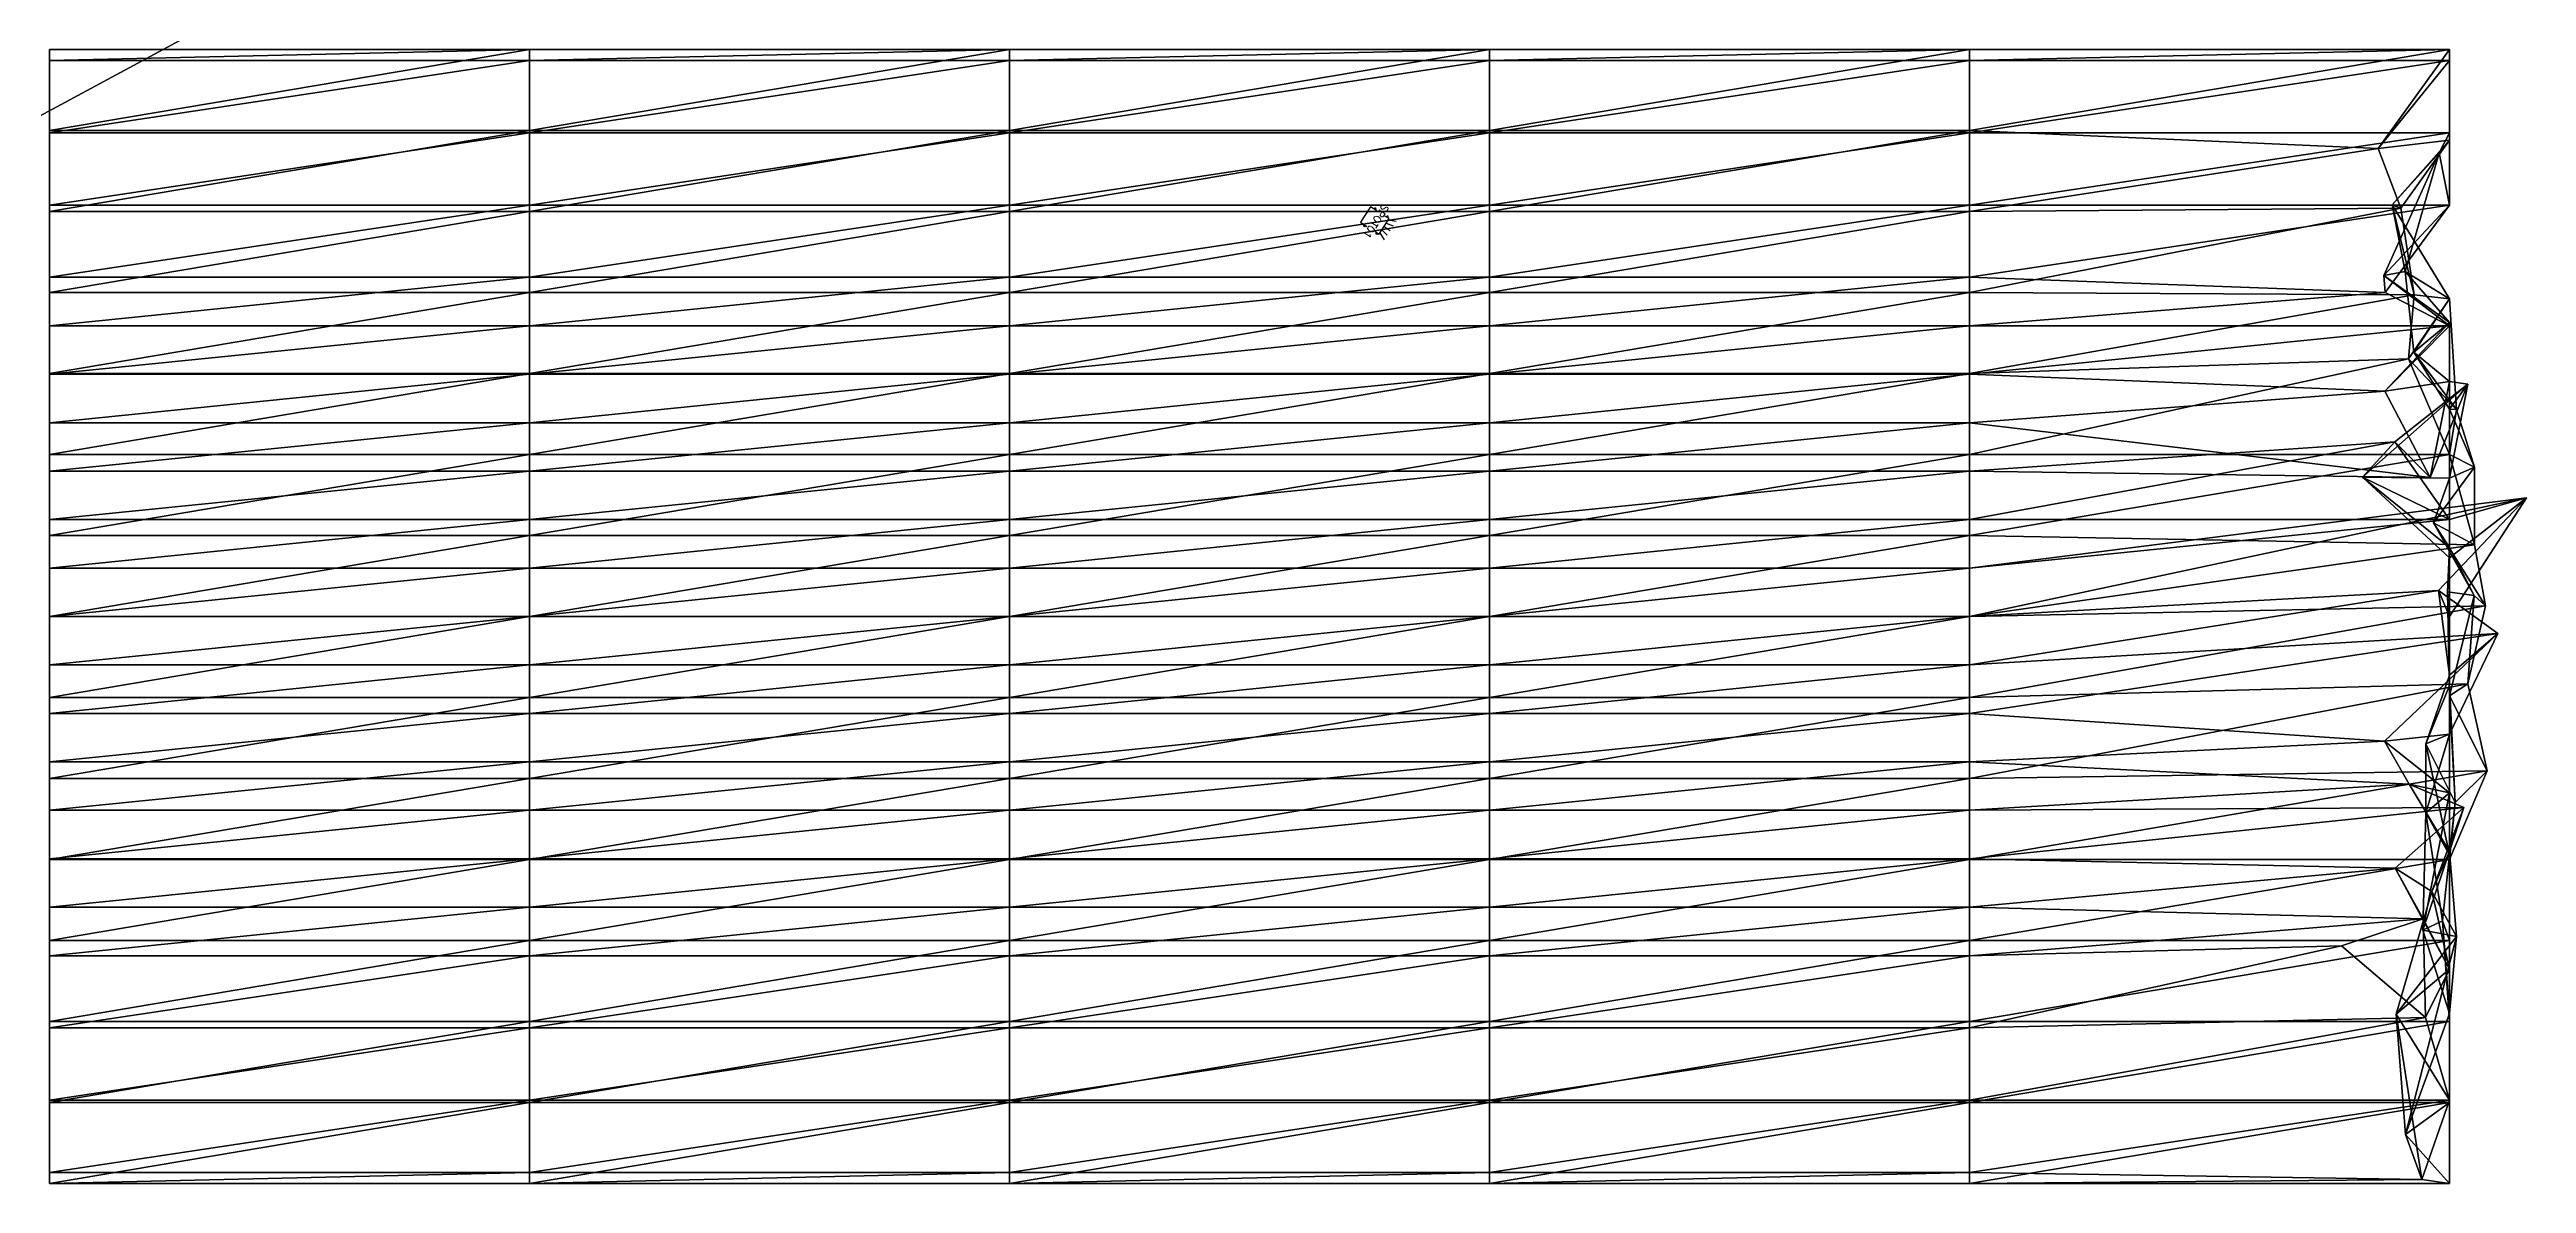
# Model space of a CAD drawing. Extents: x -214 to 134, y -156 to 187.
# Drawn here: x -40.4 to 26.7, y -28.8 to 1.9 of the extents above; entities that cross this region are included whole.
import ezdxf
from ezdxf.enums import TextEntityAlignment as Align

# ---------------------------------------------------------------- set-up
doc = ezdxf.new("R2010")
doc.units = 0
doc.layers.get('0').update_dxf_attribs({"color": 73, "linetype": 'CONTINUOUS'})
doc.layers.add('ASHADE', color=7, linetype='CONTINUOUS')
doc.styles.add('ASHADE', font='simplex', dxfattribs={"height": 0.2})

# ---------------------------------------------------------------- blocks, each defined once
blk = doc.blocks.new('SH_SPOT')
at = {"layer": 'ASHADE', "color": 7, "linetype": 'CONTINUOUS'}
for p, q in [((-0.21, 0.26), (-0.301, 0.46)), ((-0.25, 0.22), (-0.29, 0.22)), ((-0.29, 0.22), (-0.29, 0.18)), ((-0.29, 0.18), (-0.25, 0.18)), ((0.25, 0.26), (-0.25, 0.26)), ((-0.25, 0.26), (-0.25, 0.13)), ((-0.105, 0.26), (-0.15, 0.46)), ((0, 0.26), (0, 0.46)), ((0.105, 0.26), (0.15, 0.46)), ((0.21, 0.26), (0.301, 0.46)), ((0.25, 0.13), (0.25, 0.26)), ((0.25, 0.22), (0.29, 0.22)), ((0.29, 0.18), (0.25, 0.18)), ((0.29, 0.22), (0.29, 0.18)), ((-0.25, -0.18), (-0.29, -0.18)), ((-0.29, -0.18), (-0.29, -0.22)), ((-0.29, -0.22), (-0.25, -0.22)), ((-0.25, -0.13), (-0.25, -0.34)), ((-0.25, -0.34), (0.25, -0.34)), ((0.25, -0.34), (0.25, -0.13)), ((0.25, -0.18), (0.29, -0.18)), ((0.29, -0.22), (0.25, -0.22)), ((0.29, -0.18), (0.29, -0.22))]:
    blk.add_line(p, q, dxfattribs=at)
at = {"layer": 'ASHADE', "color": 1, "linetype": 'CONTINUOUS', "style": 'ASHADE'}
blk.add_attdef('SNAME', text='', height=0.2, dxfattribs=at).set_placement((0, -0.1), align=Align.CENTER)
at = {"layer": 'ASHADE', "color": 7, "linetype": 'CONTINUOUS', "flags": 1}
for tag, p in [('ZSIZE', (0, -0.24)), ('GNAME', (0, -0.15)), ('LAX', (0, -0.165)), ('LAY', (0, -0.18)), ('LAZ', (0, -0.195)), ('INTENSITY', (0, -0.21)), ('COLOR', (0, -0.225)), ('BIASMIN', (0, -0.255)), ('BIASMAX', (0, -0.27)), ('CONEAN', (0, -0.285)), ('CONEDE', (0, -0.3)), ('BEAMDI', (0, -0.315)), ('LFXYZ', (0, -0.33))]:
    blk.add_attdef(tag, p, '', height=0.01, dxfattribs=at)

msp = doc.modelspace()

# ---------------------------------------------------------------- block references
at = {"extrusion": (-0.082251, 0.052637, 0.995221)}
ref = msp.add_blockref('SH_SPOT', (4.747, 12.129, 146.688), dxfattribs=dict(at, rotation=359.9999990702023))
ref.add_attrib('SNAME', 'SPOT01', dxfattribs={"layer": 'ASHADE', "color": 1, "linetype": 'CONTINUOUS', "extrusion": (-0.082251, 0.052637, 0.995221), "height": 0.2, "rotation": 360, "style": 'ASHADE'}).set_placement((4.747, 12.129, 146.688), align=Align.MIDDLE_CENTER)

# ---------------------------------------------------------------- meshes
at = {"color": 16}
mesh = msp.add_polyface(dxfattribs=at)
corners = [(-213.545, -93.107), (133.977, -93.107), (-213.545, 94.182), (133.977, 94.182), (-213.545, -93.107, -2.355), (133.977, -93.107, -2.355), (-213.545, 94.182, -2.355), (133.977, 94.182, -2.355)]
mesh.append_faces([[corners[k] for k in face] for face in [(2, 0, 3, 2), (1, 3, 0, 1), (5, 4, 7, 5), (6, 7, 4, 6), (1, 0, 5, 1), (4, 5, 0, 4), (3, 1, 7, 3), (5, 7, 1, 5), (2, 3, 6, 2), (7, 6, 3, 7), (0, 2, 4, 0), (6, 4, 2, 6)]], dxfattribs={"vtx1": -1, "vtx3": -1, "color": 16})
at = {"color": 236}
mesh = msp.add_polyface(dxfattribs=at)
corners = [(-40.38, -13.481), (-40.38, -11.289), (-27.38, -11.289), (-27.38, -13.481), (-14.38, -11.289), (-40.38, -9.097), (-27.38, -9.097), (-14.38, -9.097), (-40.38, -6.905), (-27.38, -6.905), (-14.38, -6.905), (-40.38, -4.713), (-27.38, -4.713), (-14.38, -4.713), (-40.38, -2.521), (-27.38, -2.521), (-14.38, -2.521), (-40.38, -0.329), (-27.38, -0.329), (-14.38, -0.329), (-40.38, 1.864), (-27.38, 1.864), (-14.38, 1.864), (-27.38, -13.481, 3.496), (-40.38, -13.481, 3.496), (-40.38, -14.792, 3.496), (-14.38, -13.481, 3.496), (-27.38, -14.792, 3.496), (-27.38, -12.17, 3.496), (-40.38, -12.17, 3.496), (-14.38, -12.17, 3.496), (-27.38, -10.858, 3.496), (-40.38, -10.858, 3.496), (-14.38, -10.858, 3.496), (-27.38, -9.547, 3.496), (-40.38, -9.547, 3.496), (-14.38, -9.547, 3.496), (-27.38, -8.235, 3.496), (-40.38, -8.235, 3.496), (-14.38, -8.235, 3.496), (-27.38, -6.924, 3.496), (-40.38, -6.924, 3.496), (-14.38, -6.924, 3.496), (-27.38, -5.612, 3.496), (-40.38, -5.612, 3.496), (-14.38, -5.612, 3.496), (-27.38, -4.301, 3.496), (-40.38, -4.301, 3.496), (-14.38, -4.301, 3.496), (-40.38, 1.564, 0.874), (-27.38, 1.564, 0.874), (-40.38, -0.391, 1.748), (-27.38, -0.391, 1.748), (-40.38, -2.346, 2.622), (-27.38, -2.346, 2.622)]
mesh.append_faces([[corners[k] for k in face] for face in [(0, 1, 2, 0), (2, 3, 0, 2), (3, 2, 4, 3), (1, 5, 6, 1), (6, 2, 1, 6), (2, 6, 7, 2), (5, 8, 9, 5), (9, 6, 5, 9), (6, 9, 10, 6), (8, 11, 12, 8), (12, 9, 8, 12), (9, 12, 13, 9), (11, 14, 15, 11), (15, 12, 11, 15), (12, 15, 16, 12), (14, 17, 18, 14), (18, 15, 14, 18), (15, 18, 19, 15), (17, 20, 21, 17), (21, 18, 17, 21), (18, 21, 22, 18), (23, 24, 25, 23), (26, 23, 27, 26), (24, 23, 28, 24), (28, 29, 24, 28), (23, 26, 30, 23), (30, 28, 23, 30), (29, 28, 31, 29), (31, 32, 29, 31), (28, 30, 33, 28), (33, 31, 28, 33), (32, 31, 34, 32), (34, 35, 32, 34), (31, 33, 36, 31), (36, 34, 31, 36), (35, 34, 37, 35), (37, 38, 35, 37), (34, 36, 39, 34), (39, 37, 34, 39), (38, 37, 40, 38), (40, 41, 38, 40), (37, 39, 42, 37), (42, 40, 37, 42), (41, 40, 43, 41), (43, 44, 41, 43), (40, 42, 45, 40), (45, 43, 40, 45), (44, 43, 46, 44), (46, 47, 44, 46), (43, 45, 48, 43), (48, 46, 43, 48), (21, 20, 49, 21), (49, 50, 21, 49), (50, 49, 51, 50), (51, 52, 50, 51), (52, 51, 53, 52), (53, 54, 52, 53), (54, 53, 47, 54), (47, 46, 54, 47)]], dxfattribs={"vtx2": -1, "vtx3": -1, "color": 236})
mesh = msp.add_polyface(dxfattribs=at)
corners = [(-14.38, -11.289), (-14.38, -13.481), (-27.38, -13.481), (-1.38, -11.289), (-1.38, -13.481), (11.62, -11.289), (-14.38, -9.097), (-27.38, -11.289), (-1.38, -9.097), (11.62, -9.097), (-14.38, -6.905), (-27.38, -9.097), (-1.38, -6.905), (11.62, -6.905), (-14.38, -4.713), (-27.38, -6.905), (-1.38, -4.713), (11.62, -4.713), (-14.38, -2.521), (-27.38, -4.713), (-1.38, -2.521), (11.62, -2.521), (-14.38, -0.329), (-27.38, -2.521), (-1.38, -0.329), (11.62, -0.329), (-14.38, 1.864), (-27.38, -0.329), (-1.38, 1.864), (11.62, 1.864), (-1.38, -13.481, 3.496), (-14.38, -13.481, 3.496), (-14.38, -14.792, 3.496), (-1.38, -12.17, 3.496), (-14.38, -12.17, 3.496), (-1.38, -10.858, 3.496), (-14.38, -10.858, 3.496), (-1.38, -9.547, 3.496), (-14.38, -9.547, 3.496), (-1.38, -8.235, 3.496), (-14.38, -8.235, 3.496), (-1.38, -6.924, 3.496), (-14.38, -6.924, 3.496), (-1.38, -5.612, 3.496), (-14.38, -5.612, 3.496), (-1.38, -4.301, 3.496), (-14.38, -4.301, 3.496), (-14.38, 1.564, 0.874), (-1.38, 1.564, 0.874), (-27.38, 1.864), (-27.38, 1.564, 0.874), (-14.38, -0.391, 1.748), (-1.38, -0.391, 1.748), (-27.38, -0.391, 1.748), (-14.38, -2.346, 2.622), (-1.38, -2.346, 2.622), (-27.38, -2.346, 2.622), (-27.38, -4.301, 3.496)]
mesh.append_faces([[corners[k] for k in face] for face in [(0, 1, 2, 0), (1, 0, 3, 1), (3, 4, 1, 3), (4, 3, 5, 4), (6, 0, 7, 6), (0, 6, 8, 0), (8, 3, 0, 8), (3, 8, 9, 3), (10, 6, 11, 10), (6, 10, 12, 6), (12, 8, 6, 12), (8, 12, 13, 8), (14, 10, 15, 14), (10, 14, 16, 10), (16, 12, 10, 16), (12, 16, 17, 12), (18, 14, 19, 18), (14, 18, 20, 14), (20, 16, 14, 20), (16, 20, 21, 16), (22, 18, 23, 22), (18, 22, 24, 18), (24, 20, 18, 24), (20, 24, 25, 20), (26, 22, 27, 26), (22, 26, 28, 22), (28, 24, 22, 28), (24, 28, 29, 24), (30, 31, 32, 30), (31, 30, 33, 31), (33, 34, 31, 33), (34, 33, 35, 34), (35, 36, 34, 35), (36, 35, 37, 36), (37, 38, 36, 37), (38, 37, 39, 38), (39, 40, 38, 39), (40, 39, 41, 40), (41, 42, 40, 41), (42, 41, 43, 42), (43, 44, 42, 43), (44, 43, 45, 44), (45, 46, 44, 45), (28, 26, 47, 28), (47, 48, 28, 47), (26, 49, 50, 26), (50, 47, 26, 50), (48, 47, 51, 48), (51, 52, 48, 51), (47, 50, 53, 47), (53, 51, 47, 53), (52, 51, 54, 52), (54, 55, 52, 54), (51, 53, 56, 51), (56, 54, 51, 56), (55, 54, 46, 55), (46, 45, 55, 46), (54, 56, 57, 54), (57, 46, 54, 57)]], dxfattribs={"vtx2": -1, "vtx3": -1, "color": 236})
mesh = msp.add_polyface(dxfattribs=at)
corners = [(11.62, -11.289), (11.62, -13.481), (-1.38, -13.481), (25.295, -11.538), (11.62, -9.097), (-1.38, -11.289), (24.62, -9.097), (11.62, -6.905), (-1.38, -9.097), (23.502, -6.503), (11.62, -4.713), (-1.38, -6.905), (23.659, -4.777), (11.62, -2.521), (-1.38, -4.713), (23.301, -2.427), (11.62, -0.329), (-1.38, -2.521), (22.689, -0.817), (11.62, 1.864), (-1.38, -0.329), (24.62, 1.864), (11.62, -12.17, 3.496), (-1.38, -12.17, 3.496), (-1.38, -13.481, 3.496), (26.701, -10.273, 3.496), (11.62, -13.481, 3.496), (11.62, -10.858, 3.496), (-1.38, -10.858, 3.496), (24.62, -10.858, 3.496), (11.62, -9.547, 3.496), (-1.38, -9.547, 3.496), (23.14, -8.757, 3.496), (11.62, -8.235, 3.496), (-1.38, -8.235, 3.496), (24.094, -9.717, 3.496), (11.62, -6.924, 3.496), (-1.38, -6.924, 3.496), (22.863, -7.38, 3.496), (11.62, -5.612, 3.496), (-1.38, -5.612, 3.496), (24.62, -5.612, 3.496), (11.62, -4.301, 3.496), (-1.38, -4.301, 3.496), (22.875, -4.709, 3.496), (11.62, 1.564, 0.874), (24.62, 1.564, 0.874), (-1.38, 1.864), (-1.38, 1.564, 0.874), (11.62, -0.391, 1.748), (24.62, -0.391, 1.748), (-1.38, -0.391, 1.748), (11.62, -2.346, 2.622), (24.62, -2.346, 2.622), (-1.38, -2.346, 2.622)]
mesh.append_faces([[corners[k] for k in face] for face in [(0, 1, 2, 0), (1, 0, 3, 1), (4, 0, 5, 4), (0, 4, 6, 0), (7, 4, 8, 7), (4, 7, 9, 4), (10, 7, 11, 10), (7, 10, 12, 7), (12, 9, 7, 12), (13, 10, 14, 13), (10, 13, 15, 10), (15, 12, 10, 15), (16, 13, 17, 16), (13, 16, 18, 13), (18, 15, 13, 18), (19, 16, 20, 19), (16, 19, 21, 16), (22, 23, 24, 22), (25, 22, 26, 25), (23, 22, 27, 23), (27, 28, 23, 27), (22, 25, 29, 22), (29, 27, 22, 29), (28, 27, 30, 28), (30, 31, 28, 30), (27, 29, 32, 27), (32, 30, 27, 32), (31, 30, 33, 31), (33, 34, 31, 33), (30, 32, 35, 30), (35, 33, 30, 35), (34, 33, 36, 34), (36, 37, 34, 36), (33, 35, 38, 33), (38, 36, 33, 38), (37, 36, 39, 37), (39, 40, 37, 39), (36, 38, 41, 36), (41, 39, 36, 41), (40, 39, 42, 40), (42, 43, 40, 42), (39, 41, 44, 39), (44, 42, 39, 44), (21, 19, 45, 21), (45, 46, 21, 45), (19, 47, 48, 19), (48, 45, 19, 48), (46, 45, 49, 46), (49, 50, 46, 49), (45, 48, 51, 45), (51, 49, 45, 51), (50, 49, 52, 50), (52, 53, 50, 52), (49, 51, 54, 49), (54, 52, 49, 54), (53, 52, 42, 53), (42, 44, 53, 42), (52, 54, 43, 52), (43, 42, 52, 43)]], dxfattribs={"vtx2": -1, "vtx3": -1, "color": 236})
mesh = msp.add_polyface(dxfattribs=at)
corners = [(25.295, -11.538), (25.591, -13.194), (11.62, -13.481), (24.62, -9.097), (11.62, -11.289), (23.502, -6.503), (11.62, -9.097), (24.62, 1.864), (22.689, -0.817), (11.62, -0.329), (24.186, -10.946, 0.874), (25.281, -12.917, 0.874), (25.297, -9.438, 0.874), (24.804, -7.877, 0.874), (23.659, -4.777), (24.62, -4.884, 0.874), (23.301, -2.427), (23.067, -2.336, 0.874), (24.62, -0.585, 0.874), (24.62, 1.564, 0.874), (24.62, -11.611, 1.748), (24.56, -12.809, 1.748), (24.62, -9.741, 1.748), (24.62, -7.871, 1.748), (23.65, -6.323, 1.748), (23.416, -4.139, 1.748), (24.339, -0.935, 1.748), (24.62, -0.391, 1.748), (24.62, -11.89, 2.622), (22.261, -9.709, 2.622), (25.112, -7.195, 2.622), (24.62, -7.118, 2.622), (24.62, -5.527, 2.622), (22.838, -4.249, 2.622), (24.62, -2.346, 2.622), (24.62, -13.481, 2.622), (26.701, -10.273, 3.496), (24.321, -12.774, 3.496), (24.62, -10.858, 3.496), (23.14, -8.757, 3.496), (24.094, -9.717, 3.496), (22.863, -7.38, 3.496), (24.62, -5.612, 3.496), (22.875, -4.709, 3.496)]
mesh.append_faces([[corners[k] for k in face] for face in [(0, 1, 2, 0), (3, 0, 4, 3), (5, 3, 6, 5), (7, 8, 9, 7), (1, 0, 10, 1), (10, 11, 1, 10), (0, 3, 12, 0), (12, 10, 0, 12), (3, 5, 13, 3), (13, 12, 3, 13), (5, 14, 15, 5), (15, 13, 5, 15), (14, 16, 17, 14), (17, 15, 14, 17), (16, 8, 18, 16), (18, 17, 16, 18), (8, 7, 19, 8), (19, 18, 8, 19), (11, 10, 20, 11), (20, 21, 11, 20), (10, 12, 22, 10), (22, 20, 10, 22), (12, 13, 23, 12), (23, 22, 12, 23), (13, 15, 24, 13), (24, 23, 13, 24), (15, 17, 25, 15), (25, 24, 15, 25), (17, 18, 26, 17), (26, 25, 17, 26), (18, 19, 27, 18), (27, 26, 18, 27), (21, 20, 28, 21), (20, 22, 29, 20), (29, 28, 20, 29), (22, 23, 30, 22), (30, 29, 22, 30), (23, 24, 31, 23), (31, 30, 23, 31), (24, 25, 32, 24), (32, 31, 24, 32), (25, 26, 33, 25), (33, 32, 25, 33), (26, 27, 34, 26), (34, 33, 26, 34), (35, 28, 36, 35), (36, 37, 35, 36), (28, 29, 38, 28), (38, 36, 28, 38), (29, 30, 39, 29), (39, 38, 29, 39), (30, 31, 40, 30), (40, 39, 30, 40), (31, 32, 41, 31), (41, 40, 31, 41), (32, 33, 42, 32), (42, 41, 32, 42), (33, 34, 43, 33), (43, 42, 33, 43)]], dxfattribs={"vtx2": -1, "vtx3": -1, "color": 236})
mesh = msp.add_polyface(dxfattribs=at)
corners = [(11.62, -26.634), (11.62, -28.826), (-1.38, -28.826), (24.62, -26.634), (24.62, -28.826), (11.62, -24.441), (-1.38, -26.634), (24.62, -24.441), (11.62, -22.249), (-1.38, -24.441), (24.62, -22.249), (11.62, -20.057), (-1.38, -22.249), (24.62, -20.057), (11.62, -17.865), (-1.38, -20.057), (25.638, -17.662), (11.62, -15.673), (-1.38, -17.865), (25.115, -15.301), (11.62, -13.481), (-1.38, -15.673), (25.591, -13.194), (11.62, -22.661, 3.496), (21.689, -22.392, 3.496), (23.906, -21.665, 3.496), (11.62, -21.35, 3.496), (23.147, -20.291, 3.496), (11.62, -20.038, 3.496), (25.006, -18.648, 3.496), (11.62, -18.727, 3.496), (-1.38, -18.727, 3.496), (11.62, -17.415, 3.496), (-1.38, -17.415, 3.496), (23.525, -18.021, 3.496), (11.62, -16.104, 3.496), (-1.38, -16.104, 3.496), (22.854, -16.854, 3.496), (11.62, -14.792, 3.496), (-1.38, -14.792, 3.496), (25.922, -13.943, 3.496), (11.62, -13.481, 3.496), (-1.38, -13.481, 3.496), (24.321, -12.774, 3.496), (11.62, -12.17, 3.496), (26.701, -10.273, 3.496), (11.62, -28.526, 0.874), (-1.38, -28.526, 0.874), (23.869, -28.723, 0.874), (11.62, -26.571, 1.748), (-1.38, -26.571, 1.748), (24.62, -26.571, 1.748), (11.62, -24.616, 2.622), (-1.38, -24.616, 2.622), (23.963, -24.336, 2.622), (-1.38, -22.661, 3.496)]
mesh.append_faces([[corners[k] for k in face] for face in [(0, 1, 2, 0), (1, 0, 3, 1), (3, 4, 1, 3), (5, 0, 6, 5), (0, 5, 7, 0), (7, 3, 0, 7), (8, 5, 9, 8), (5, 8, 10, 5), (10, 7, 5, 10), (11, 8, 12, 11), (8, 11, 13, 8), (13, 10, 8, 13), (14, 11, 15, 14), (11, 14, 16, 11), (17, 14, 18, 17), (14, 17, 19, 14), (19, 16, 14, 19), (20, 17, 21, 20), (17, 20, 22, 17), (23, 24, 25, 23), (25, 26, 23, 25), (26, 25, 27, 26), (27, 28, 26, 27), (28, 27, 29, 28), (29, 30, 28, 29), (31, 30, 32, 31), (32, 33, 31, 32), (30, 29, 34, 30), (34, 32, 30, 34), (33, 32, 35, 33), (35, 36, 33, 35), (32, 34, 37, 32), (37, 35, 32, 37), (36, 35, 38, 36), (38, 39, 36, 38), (35, 37, 40, 35), (40, 38, 35, 40), (39, 38, 41, 39), (41, 42, 39, 41), (38, 40, 43, 38), (43, 41, 38, 43), (42, 41, 44, 42), (41, 43, 45, 41), (2, 1, 46, 2), (46, 47, 2, 46), (1, 4, 48, 1), (48, 46, 1, 48), (47, 46, 49, 47), (49, 50, 47, 49), (46, 48, 51, 46), (51, 49, 46, 51), (50, 49, 52, 50), (52, 53, 50, 52), (49, 51, 54, 49), (54, 52, 49, 54), (53, 52, 23, 53), (23, 55, 53, 23), (52, 54, 24, 52), (24, 23, 52, 24)]], dxfattribs={"vtx2": -1, "vtx3": -1, "color": 236})
mesh = msp.add_polyface(dxfattribs=at)
corners = [(25.638, -17.662), (24.62, -20.057), (11.62, -20.057), (25.591, -13.194), (25.115, -15.301), (11.62, -15.673), (24.62, -28.826), (24.62, -26.634), (23.429, -27.502, 0.874), (23.869, -28.723, 0.874), (24.62, -24.441), (24.62, -24.227, 0.874), (24.62, -22.249), (24.426, -21.714, 0.874), (24.62, -19.929, 0.874), (24.77, -18.511, 0.874), (24.62, -15.63, 0.874), (25.281, -12.917, 0.874), (23.171, -24.241, 1.748), (24.62, -26.571, 1.748), (24.809, -22.14, 1.748), (23.893, -21.967, 1.748), (23.972, -18.799, 1.748), (23.973, -16.926, 1.748), (24.62, -15.351, 1.748), (24.56, -12.809, 1.748), (24.62, -23.025, 2.622), (23.963, -24.336, 2.622), (24.142, -20.925, 2.622), (24.62, -19.844, 2.622), (24.62, -18.253, 2.622), (24.62, -16.662, 2.622), (24.62, -15.072, 2.622), (24.62, -13.481, 2.622), (24.62, -11.89, 2.622), (23.906, -21.665, 3.496), (21.689, -22.392, 3.496), (23.147, -20.291, 3.496), (25.006, -18.648, 3.496), (23.525, -18.021, 3.496), (22.854, -16.854, 3.496), (25.922, -13.943, 3.496), (24.321, -12.774, 3.496)]
mesh.append_faces([[corners[k] for k in face] for face in [(0, 1, 2, 0), (3, 4, 5, 3), (6, 7, 8, 6), (8, 9, 6, 8), (7, 10, 11, 7), (11, 8, 7, 11), (10, 12, 13, 10), (13, 11, 10, 13), (12, 1, 14, 12), (14, 13, 12, 14), (1, 0, 15, 1), (15, 14, 1, 15), (0, 4, 16, 0), (16, 15, 0, 16), (4, 3, 17, 4), (17, 16, 4, 17), (9, 8, 18, 9), (18, 19, 9, 18), (8, 11, 20, 8), (20, 18, 8, 20), (11, 13, 21, 11), (21, 20, 11, 21), (13, 14, 22, 13), (22, 21, 13, 22), (14, 15, 23, 14), (23, 22, 14, 23), (15, 16, 24, 15), (24, 23, 15, 24), (16, 17, 25, 16), (25, 24, 16, 25), (19, 18, 26, 19), (26, 27, 19, 26), (18, 20, 28, 18), (28, 26, 18, 28), (20, 21, 29, 20), (29, 28, 20, 29), (21, 22, 30, 21), (30, 29, 21, 30), (22, 23, 31, 22), (31, 30, 22, 31), (23, 24, 32, 23), (32, 31, 23, 32), (24, 25, 33, 24), (33, 32, 24, 33), (34, 33, 25, 34), (27, 26, 35, 27), (35, 36, 27, 35), (26, 28, 37, 26), (37, 35, 26, 37), (28, 29, 38, 28), (38, 37, 28, 38), (29, 30, 39, 29), (39, 38, 29, 39), (30, 31, 40, 30), (40, 39, 30, 40), (31, 32, 41, 31), (41, 40, 31, 41), (32, 33, 42, 32), (42, 41, 32, 42)]], dxfattribs={"vtx2": -1, "vtx3": -1, "color": 236})
mesh = msp.add_polyface(dxfattribs=at)
corners = [(-40.38, -28.826), (-40.38, -26.634), (-27.38, -26.634), (-27.38, -28.826), (-14.38, -26.634), (-40.38, -24.441), (-27.38, -24.441), (-14.38, -24.441), (-40.38, -22.249), (-27.38, -22.249), (-14.38, -22.249), (-40.38, -20.057), (-27.38, -20.057), (-14.38, -20.057), (-40.38, -17.865), (-27.38, -17.865), (-14.38, -17.865), (-40.38, -15.673), (-27.38, -15.673), (-14.38, -15.673), (-40.38, -13.481), (-27.38, -13.481), (-14.38, -13.481), (-40.38, -22.661, 3.496), (-27.38, -22.661, 3.496), (-27.38, -21.35, 3.496), (-40.38, -21.35, 3.496), (-14.38, -22.661, 3.496), (-14.38, -21.35, 3.496), (-27.38, -20.038, 3.496), (-40.38, -20.038, 3.496), (-14.38, -20.038, 3.496), (-27.38, -18.727, 3.496), (-40.38, -18.727, 3.496), (-14.38, -18.727, 3.496), (-27.38, -17.415, 3.496), (-40.38, -17.415, 3.496), (-14.38, -17.415, 3.496), (-27.38, -16.104, 3.496), (-40.38, -16.104, 3.496), (-14.38, -16.104, 3.496), (-27.38, -14.792, 3.496), (-40.38, -14.792, 3.496), (-14.38, -14.792, 3.496), (-27.38, -13.481, 3.496), (-14.38, -13.481, 3.496), (-27.38, -28.526, 0.874), (-40.38, -28.526, 0.874), (-14.38, -28.826), (-14.38, -28.526, 0.874), (-27.38, -26.571, 1.748), (-40.38, -26.571, 1.748), (-14.38, -26.571, 1.748), (-27.38, -24.616, 2.622), (-40.38, -24.616, 2.622)]
mesh.append_faces([[corners[k] for k in face] for face in [(0, 1, 2, 0), (2, 3, 0, 2), (3, 2, 4, 3), (1, 5, 6, 1), (6, 2, 1, 6), (2, 6, 7, 2), (5, 8, 9, 5), (9, 6, 5, 9), (6, 9, 10, 6), (8, 11, 12, 8), (12, 9, 8, 12), (9, 12, 13, 9), (11, 14, 15, 11), (15, 12, 11, 15), (12, 15, 16, 12), (14, 17, 18, 14), (18, 15, 14, 18), (15, 18, 19, 15), (17, 20, 21, 17), (21, 18, 17, 21), (18, 21, 22, 18), (23, 24, 25, 23), (25, 26, 23, 25), (24, 27, 28, 24), (28, 25, 24, 28), (26, 25, 29, 26), (29, 30, 26, 29), (25, 28, 31, 25), (31, 29, 25, 31), (30, 29, 32, 30), (32, 33, 30, 32), (29, 31, 34, 29), (34, 32, 29, 34), (33, 32, 35, 33), (35, 36, 33, 35), (32, 34, 37, 32), (37, 35, 32, 37), (36, 35, 38, 36), (38, 39, 36, 38), (35, 37, 40, 35), (40, 38, 35, 40), (39, 38, 41, 39), (41, 42, 39, 41), (38, 40, 43, 38), (43, 41, 38, 43), (42, 41, 44, 42), (41, 43, 45, 41), (0, 3, 46, 0), (46, 47, 0, 46), (3, 48, 49, 3), (49, 46, 3, 49), (47, 46, 50, 47), (50, 51, 47, 50), (46, 49, 52, 46), (52, 50, 46, 52), (51, 50, 53, 51), (53, 54, 51, 53), (54, 53, 24, 54), (24, 23, 54, 24)]], dxfattribs={"vtx2": -1, "vtx3": -1, "color": 236})
mesh = msp.add_polyface(dxfattribs=at)
corners = [(-14.38, -26.634), (-14.38, -28.826), (-27.38, -28.826), (-1.38, -26.634), (-1.38, -28.826), (11.62, -26.634), (-14.38, -24.441), (-27.38, -26.634), (-1.38, -24.441), (11.62, -24.441), (-14.38, -22.249), (-27.38, -24.441), (-1.38, -22.249), (11.62, -22.249), (-14.38, -20.057), (-27.38, -22.249), (-1.38, -20.057), (11.62, -20.057), (-14.38, -17.865), (-27.38, -20.057), (-1.38, -17.865), (11.62, -17.865), (-14.38, -15.673), (-27.38, -17.865), (-1.38, -15.673), (11.62, -15.673), (-14.38, -13.481), (-27.38, -15.673), (-1.38, -13.481), (11.62, -13.481), (-14.38, -22.661, 3.496), (-1.38, -22.661, 3.496), (-1.38, -21.35, 3.496), (-14.38, -21.35, 3.496), (11.62, -22.661, 3.496), (11.62, -21.35, 3.496), (-1.38, -20.038, 3.496), (-14.38, -20.038, 3.496), (11.62, -20.038, 3.496), (-1.38, -18.727, 3.496), (-14.38, -18.727, 3.496), (11.62, -18.727, 3.496), (-1.38, -17.415, 3.496), (-14.38, -17.415, 3.496), (-1.38, -16.104, 3.496), (-14.38, -16.104, 3.496), (-1.38, -14.792, 3.496), (-14.38, -14.792, 3.496), (-1.38, -13.481, 3.496), (-1.38, -28.526, 0.874), (-14.38, -28.526, 0.874), (-1.38, -26.571, 1.748), (-14.38, -26.571, 1.748), (-27.38, -26.571, 1.748), (-14.38, -24.616, 2.622), (-27.38, -24.616, 2.622), (-1.38, -24.616, 2.622), (-27.38, -22.661, 3.496)]
mesh.append_faces([[corners[k] for k in face] for face in [(0, 1, 2, 0), (1, 0, 3, 1), (3, 4, 1, 3), (4, 3, 5, 4), (6, 0, 7, 6), (0, 6, 8, 0), (8, 3, 0, 8), (3, 8, 9, 3), (10, 6, 11, 10), (6, 10, 12, 6), (12, 8, 6, 12), (8, 12, 13, 8), (14, 10, 15, 14), (10, 14, 16, 10), (16, 12, 10, 16), (12, 16, 17, 12), (18, 14, 19, 18), (14, 18, 20, 14), (20, 16, 14, 20), (16, 20, 21, 16), (22, 18, 23, 22), (18, 22, 24, 18), (24, 20, 18, 24), (20, 24, 25, 20), (26, 22, 27, 26), (22, 26, 28, 22), (28, 24, 22, 28), (24, 28, 29, 24), (30, 31, 32, 30), (32, 33, 30, 32), (31, 34, 35, 31), (35, 32, 31, 35), (33, 32, 36, 33), (36, 37, 33, 36), (32, 35, 38, 32), (38, 36, 32, 38), (37, 36, 39, 37), (39, 40, 37, 39), (36, 38, 41, 36), (41, 39, 36, 41), (40, 39, 42, 40), (42, 43, 40, 42), (43, 42, 44, 43), (44, 45, 43, 44), (45, 44, 46, 45), (46, 47, 45, 46), (47, 46, 48, 47), (1, 4, 49, 1), (49, 50, 1, 49), (50, 49, 51, 50), (51, 52, 50, 51), (53, 52, 54, 53), (54, 55, 53, 54), (52, 51, 56, 52), (56, 54, 52, 56), (55, 54, 30, 55), (30, 57, 55, 30), (54, 56, 31, 54), (31, 30, 54, 31)]], dxfattribs={"vtx2": -1, "vtx3": -1, "color": 236})

doc.saveas('drawing.dxf')
